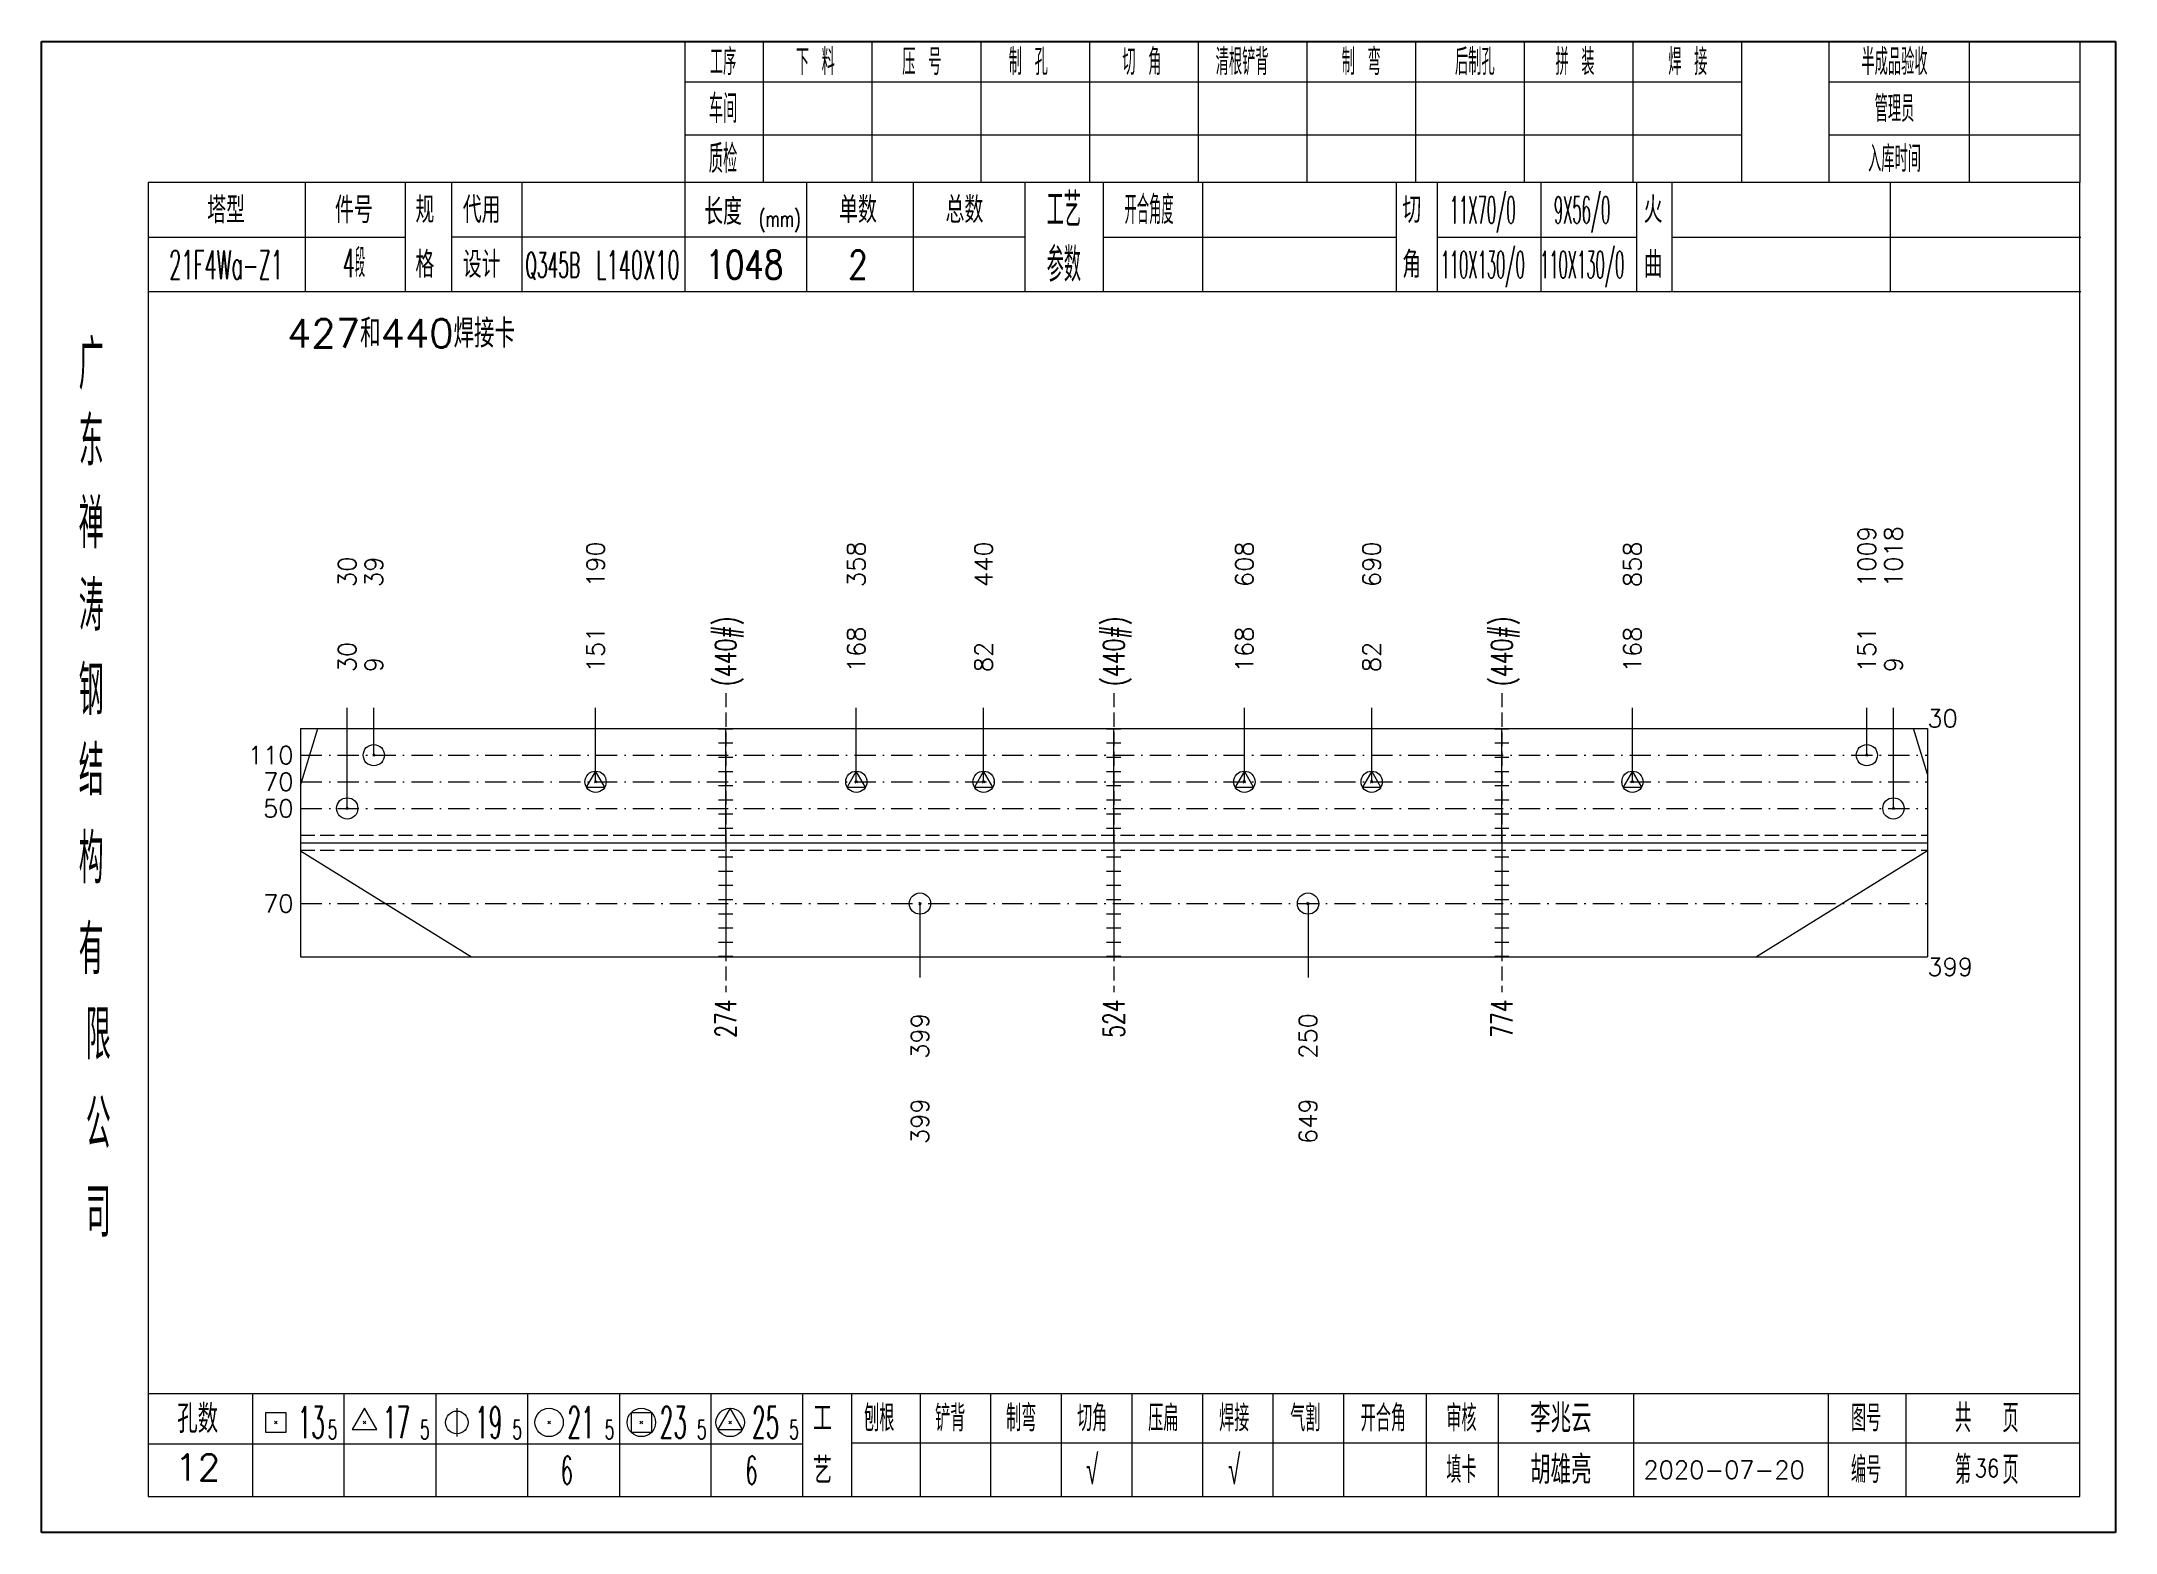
# Model space of a CAD drawing. Extents: x 1310 to 15542, y -76 to 8381.
# Drawn here: x 12753.1 to 13045.2, y 3663.8 to 3873.7 of the extents above; entities that cross this region are included whole.
import ezdxf
from ezdxf.enums import TextEntityAlignment as Align

# ---------------------------------------------------------------- set-up
doc = ezdxf.new("R2010")
doc.units = 0
doc.header["$MEASUREMENT"] = 0
doc.linetypes.add('一点画线', pattern=[5.2, 3, -1, 0.2, -1])
doc.linetypes.add('虚线', pattern=[2.75, 2, -0.75])
doc.layers.get('0').update_dxf_attribs({"linetype": 'CONTINUOUS', "lineweight": 25})
for name, color, linetype, lineweight in [('1', 7, 'CONTINUOUS', 25), ('2', 7, 'CONTINUOUS', 25), ('4', 7, 'CONTINUOUS', 25), ('5', 7, 'CONTINUOUS', 25)]:
    doc.layers.add(name, color=color, linetype=linetype, lineweight=lineweight)
doc.styles.get("Standard").update_dxf_attribs({"font": 'simplex.shx', "width": 0.7, "height": 3, "bigfont": 'gbhzfs.shx'})

msp = doc.modelspace()

# ---------------------------------------------------------------- texts
at = {"color": 7, "linetype": 'Continuous', "lineweight": 13}
for s, p in [('1009', (13010.205, 3796.914)), ('1018', (13013.955, 3796.914)), ('30', (12796.161, 3796.914)), ('39', (12799.911, 3796.914)), ('190', (12831.142, 3796.914)), ('358', (12867.873, 3796.914)), ('440', (12885.801, 3796.914)), ('608', (12922.532, 3796.914)), ('690', (12940.46, 3796.914)), ('858', (12977.191, 3796.914))]:
    msp.add_text(s, height=2.5, rotation=90, dxfattribs=at).set_placement(p, align=Align.MIDDLE_LEFT)
at = {"color": 8, "linetype": 'Continuous', "lineweight": 9}
for s, p in [('151', (12831.142, 3784.914)), ('168', (12867.873, 3784.914)), ('168', (12922.532, 3784.914)), ('168', (12977.191, 3784.914)), ('151', (13010.205, 3784.914)), ('30', (12796.161, 3784.914)), ('9', (12799.911, 3784.914)), ('82', (12885.801, 3784.914)), ('82', (12940.46, 3784.914)), ('9', (13013.955, 3784.914))]:
    msp.add_text(s, height=2.5, rotation=90, dxfattribs=at).set_placement(p, align=Align.MIDDLE_LEFT)
at = {"color": 7, "linetype": 'Continuous', "lineweight": 13}
msp.add_text('30', height=2.5, dxfattribs=at).set_placement((13018.732, 3778.414), align=Align.MIDDLE_LEFT)
for s, p in [('110', (12788.602, 3773.236)), ('70', (12788.602, 3769.486)), ('50', (12788.602, 3765.736)), ('70', (12788.602, 3752.343))]:
    msp.add_text(s, height=2.5, dxfattribs=at).set_placement(p, align=Align.MIDDLE_RIGHT)
at = {"layer": '1', "color": 7, "linetype": 'Continuous', "lineweight": 13}
msp.add_text('399', height=2.5, dxfattribs=at).set_placement((13018.732, 3743.414), align=Align.MIDDLE_LEFT)
at = {"layer": '1', "color": 8, "linetype": 'Continuous', "lineweight": 9}
for s, p in [('399', (12876.837, 3736.914)), ('250', (12931.496, 3736.914))]:
    msp.add_text(s, height=2.5, rotation=90, dxfattribs=at).set_placement(p, align=Align.MIDDLE_RIGHT)
at = {"layer": '1', "color": 7, "linetype": 'Continuous', "lineweight": 13}
for s, p in [('399', (12876.837, 3724.914)), ('649', (12931.496, 3724.914))]:
    msp.add_text(s, height=2.5, rotation=90, dxfattribs=at).set_placement(p, align=Align.MIDDLE_RIGHT)
at = {"layer": '2', "color": 7, "linetype": 'Continuous', "lineweight": 13, "width": 0.7}
for p in [(12849.47, 3782.986), (12904.129, 3782.986), (12958.788, 3782.986)]:
    msp.add_text('(440#)', height=3, rotation=90, dxfattribs=at).set_placement(p, align=Align.MIDDLE_LEFT)
for s, p in [('274', (12849.47, 3738.843)), ('524', (12904.129, 3738.843)), ('774', (12958.788, 3738.843))]:
    msp.add_text(s, height=3, rotation=90, dxfattribs=at).set_placement(p, align=Align.MIDDLE_RIGHT)
at = {"layer": '4', "color": 1, "linetype": 'Continuous', "lineweight": 25}
for s, height, width, p in [('工序', 3.7, 0.7, (12849.102, 3870.871)), ('下 料', 3.7, 0.7, (12862.102, 3870.871)), ('压 号', 3.7, 0.7, (12877.102, 3870.871)), ('制 孔', 3.7, 0.7, (12892.102, 3870.871)), ('切 角', 3.7, 0.7, (12908.102, 3870.871)), ('清根铲背 ', 3.7, 0.7, (12923.102, 3870.871)), (' 制 弯', 3.7, 0.7, (12938.102, 3870.871)), (' 后制孔', 3.7, 0.7, (12954.102, 3870.871)), ('拼 装', 3.7, 0.7, (12969.102, 3870.871)), (' 焊 接', 3.7, 0.7, (12984.102, 3870.871)), ('半成品验收', 3.7, 0.7, (13014.102, 3870.871)), ('车间', 4, 0.7, (12849.102, 3864.271)), ('管理员', 3.7, 0.7, (13014.102, 3864.271)), ('质检', 4, 0.7, (12849.102, 3857.211)), ('入库时间', 3.7, 0.7, (13014.102, 3857.211)), ('(mm)', 2.24, 0.7, (12857.102, 3848.771)), ('工艺', 4.8, 0.7, (12897.102, 3850.031)), ('开合角度', 4, 0.6, (12909.102, 3850.031)), ('11X70/0', 3.8, 0.4, (12956.102, 3850.031)), ('9X56/0', 3.8, 0.4, (12970.102, 3850.031)), ('4段', 4, 0.5, (12797.102, 3842.541)), ('参数', 4.8, 0.7, (12897.102, 3842.321)), ('110X130/0', 3.8, 0.4, (12956.102, 3842.321)), ('110X130/0', 3.8, 0.4, (12970.102, 3842.321)), ('21F4Wa-Z1', 4, 0.5, (12779.102, 3842.291)), ('Q345B', 3.5, 0.5, (12825.102, 3842.271)), ('L140X10', 4, 0.5, (12837.102, 3842.271)), ('1048', 4, 0.8, (12852.102, 3842.321)), ('2', 4, 0.8, (12868.102, 3842.321)), ('广', 6.96, 0.7, (12760.102, 3828.241)), ('东', 6.96, 0.7, (12760.102, 3817.451)), ('禅', 6.96, 0.7, (12760.102, 3805.861)), ('涛', 6.96, 0.7, (12760.102, 3794.261)), ('钢', 6.96, 0.7, (12760.102, 3782.371)), ('结', 6.96, 0.7, (12760.102, 3771.061)), ('构', 6.96, 0.7, (12760.102, 3758.681)), ('有', 6.96, 0.7, (12760.102, 3745.871)), ('限', 6.96, 0.7, (12761.102, 3733.871)), ('公', 6.96, 0.7, (12761.102, 3721.331)), ('司', 6.96, 0.7, (12761.102, 3708.851)), ('13', 4.47, 0.5, (12791.102, 3679.271)), ('17', 4.47, 0.5, (12803.102, 3679.271)), ('19', 4.47, 0.5, (12816.102, 3679.271)), ('21', 4.47, 0.5, (12829.102, 3679.271)), ('23', 4.47, 0.5, (12842.102, 3679.271)), ('25', 4.47, 0.5, (12855.102, 3679.271)), ('刨根', 3.7, 0.8, (12871.102, 3679.871)), ('铲背', 3.7, 0.8, (12881.102, 3679.871)), ('制弯', 3.7, 0.8, (12891.102, 3679.871)), ('切角', 3.7, 0.8, (12901.102, 3679.871)), ('压扁', 3.7, 0.8, (12911.102, 3679.871)), ('焊接', 3.7, 0.8, (12921.102, 3679.871)), ('气割', 3.7, 0.8, (12931.102, 3679.871)), ('开合角', 3.7, 0.8, (12942.102, 3679.871)), ('审核', 3.7, 0.8, (12953.102, 3679.871)), ('图号', 3.7, 0.8, (13010.102, 3679.871)), ('共  页', 4, 0.8, (13027.102, 3679.871)), ('5', 2.68, 0.6, (12794.102, 3678.271)), ('5', 2.68, 0.6, (12807.102, 3678.271)), ('5', 2.68, 0.6, (12820.102, 3678.271)), ('5', 2.68, 0.6, (12833.102, 3678.271)), ('5', 2.68, 0.6, (12846.102, 3678.271)), ('5', 2.68, 0.6, (12859.102, 3678.271)), ('√', 4, 0.6, (12901.102, 3672.601)), ('√', 4, 0.6, (12921.102, 3672.601)), ('第  页', 4, 0.8, (13027.102, 3672.601)), ('6', 4, 0.5, (12827.102, 3672.521)), ('6', 4, 0.5, (12853.102, 3672.521)), ('填卡', 3.7, 0.8, (12953.102, 3672.601)), ('编号', 3.7, 0.8, (13010.102, 3672.601))]:
    msp.add_text(s, height=height, dxfattribs=dict(at, width=width)).set_placement(p, align=Align.MIDDLE_CENTER)
for s, height, p in [('塔型', 3.7, (12779.102, 3850.001)), ('件号', 3.7, (12797.102, 3850.001)), ('规', 3.7, (12807.102, 3850.031)), ('代用', 3.7, (12815.102, 3850.031)), ('长度', 3.7, (12849.102, 3849.771)), ('单数', 3.7, (12868.102, 3850.031)), ('总数', 3.7, (12883.102, 3850.031)), ('切', 3.7, (12946.102, 3850.031)), ('火', 3.7, (12980.102, 3850.031)), ('格', 3.7, (12807.102, 3842.321)), ('设计', 3.7, (12815.102, 3842.321)), ('角', 3.7, (12946.102, 3842.321)), ('曲', 3.7, (12980.102, 3842.321)), ('孔数', 4, (12775.102, 3679.791)), ('工', 3.7, (12863.102, 3679.871)), ('李兆云', 4, (12967.102, 3679.871)), ('胡雄亮', 4, (12967.102, 3672.601)), ('12', 3.7, (12775.102, 3672.961)), ('艺', 3.7, (12863.102, 3672.521)), ('2020-07-20', 2.5, (12990.102, 3672.601))]:
    msp.add_text(s, height=height, dxfattribs=at).set_placement(p, align=Align.MIDDLE_CENTER)
at = {"layer": '4', "color": 4, "linetype": 'Continuous', "lineweight": 25}
msp.add_text('427和440焊接卡', height=4, dxfattribs=at).set_placement((12803.737, 3832.641), align=Align.MIDDLE_CENTER)
at = {"layer": '4', "color": 6, "linetype": 'Continuous', "lineweight": 25, "width": 0.8}
msp.add_text('36', height=2.5, dxfattribs=at).set_placement((13027.127, 3672.829), align=Align.MIDDLE_CENTER)

# ---------------------------------------------------------------- blocks, each defined once
blk = doc.blocks.new('孔21.5')
at = {"layer": '5', "color": 7, "linetype": 'Continuous', "lineweight": 13}
for p, q in [((-0.1, -0.1), (0.1, 0.1)), ((0.1, -0.1), (-0.1, 0.1))]:
    blk.add_line(p, q, dxfattribs=at)
blk.add_circle((0, 0), 1, dxfattribs=at)
blk = doc.blocks.new('孔25.5')
at = {"layer": '5', "color": 7, "linetype": 'Continuous', "lineweight": 13}
for p, q in [((0, 1), (-0.866, -0.5)), ((-0.1, -0.1), (0.1, 0.1)), ((0.1, -0.1), (-0.1, 0.1)), ((0.866, -0.5), (0, 1)), ((-0.866, -0.5), (0.866, -0.5))]:
    blk.add_line(p, q, dxfattribs=at)
blk.add_circle((0, 0), 1, dxfattribs=at)
blk = doc.blocks.new('CTJGK')
at = {"color": 6, "linetype": 'Continuous'}
for p, q in [((0, 209.97), (292.13, 209.97)), ((0, 0), (0, 209.97)), ((292.13, 209.97), (292.13, 0)), ((292.13, 0), (0, 0))]:
    blk.add_line(p, q, dxfattribs=at)

# ---------------------------------------------------------------- linework, layer by layer
at = {"color": 7, "linetype": 'Continuous', "lineweight": 13}
for p, q in [((12796.161, 3765.736), (12796.161, 3779.914)), ((12799.911, 3773.236), (12799.911, 3779.914)), ((12831.142, 3769.486), (12831.142, 3779.914)), ((12867.873, 3769.486), (12867.873, 3779.914)), ((12885.801, 3769.486), (12885.801, 3779.914)), ((12922.532, 3769.486), (12922.532, 3779.914)), ((12940.46, 3769.486), (12940.46, 3779.914)), ((12977.191, 3769.486), (12977.191, 3779.914)), ((13010.205, 3773.236), (13010.205, 3779.914)), ((13013.955, 3765.736), (13013.955, 3779.914)), ((12789.602, 3768.95), (12792.007, 3776.986)), ((13018.732, 3770.557), (13016.764, 3776.986)), ((12789.602, 3759.766), (12813.652, 3744.843)), ((13018.732, 3759.766), (12994.682, 3744.843)), ((12876.837, 3752.343), (12876.837, 3741.914)), ((12931.496, 3752.343), (12931.496, 3741.914))]:
    msp.add_line(p, q, dxfattribs=at)
at = {"color": 7, "linetype": 'Continuous', "lineweight": 18}
for p, q in [((12789.602, 3776.986), (12789.602, 3744.843)), ((12789.602, 3776.986), (13018.732, 3776.986)), ((13018.732, 3776.986), (13018.732, 3744.843)), ((12789.602, 3760.914), (13018.732, 3760.914))]:
    msp.add_line(p, q, dxfattribs=at)
at = {"color": 3, "linetype": '一点画线', "lineweight": 13}
for p, q in [((12789.602, 3773.236), (13018.732, 3773.236)), ((12789.602, 3769.486), (13018.732, 3769.486)), ((12789.602, 3765.736), (13018.732, 3765.736)), ((12789.602, 3752.343), (13018.732, 3752.343))]:
    msp.add_line(p, q, dxfattribs=at)
at = {"color": 1, "linetype": '虚线', "lineweight": 18}
for p, q in [((12789.602, 3761.986), (13018.732, 3761.986)), ((12789.602, 3759.843), (13018.732, 3759.843))]:
    msp.add_line(p, q, dxfattribs=at)
at = {"layer": '1', "color": 7, "linetype": 'Continuous', "lineweight": 18}
msp.add_line((12789.602, 3744.843), (13018.732, 3744.843), dxfattribs=at)
at = {"layer": '2', "color": 216, "linetype": '虚线', "lineweight": 13}
for p, q in [((12849.47, 3781.986), (12849.47, 3739.843)), ((12904.129, 3781.986), (12904.129, 3739.843)), ((12958.788, 3781.986), (12958.788, 3739.843))]:
    msp.add_line(p, q, dxfattribs=at)
at = {"layer": '2', "color": 7, "linetype": 'Continuous', "lineweight": 13}
for p, q in [((12850.47, 3776.914), (12848.47, 3776.914)), ((12850.47, 3774.914), (12848.47, 3774.914)), ((12849.47, 3760.914), (12849.47, 3776.986)), ((12905.129, 3776.914), (12903.129, 3776.914)), ((12905.129, 3774.914), (12903.129, 3774.914)), ((12904.129, 3760.914), (12904.129, 3776.986)), ((12959.788, 3776.914), (12957.788, 3776.914)), ((12959.788, 3774.914), (12957.788, 3774.914)), ((12958.788, 3760.914), (12958.788, 3776.986)), ((12850.47, 3772.914), (12848.47, 3772.914)), ((12905.129, 3772.914), (12903.129, 3772.914)), ((12959.788, 3772.914), (12957.788, 3772.914)), ((12850.47, 3770.914), (12848.47, 3770.914)), ((12850.47, 3768.914), (12848.47, 3768.914)), ((12905.129, 3770.914), (12903.129, 3770.914)), ((12905.129, 3768.914), (12903.129, 3768.914)), ((12959.788, 3770.914), (12957.788, 3770.914)), ((12959.788, 3768.914), (12957.788, 3768.914)), ((12850.47, 3766.914), (12848.47, 3766.914)), ((12905.129, 3766.914), (12903.129, 3766.914)), ((12959.788, 3766.914), (12957.788, 3766.914)), ((12850.47, 3764.914), (12848.47, 3764.914)), ((12850.47, 3762.914), (12848.47, 3762.914)), ((12905.129, 3764.914), (12903.129, 3764.914)), ((12905.129, 3762.914), (12903.129, 3762.914)), ((12959.788, 3764.914), (12957.788, 3764.914)), ((12959.788, 3762.914), (12957.788, 3762.914)), ((12849.47, 3760.914), (12849.47, 3744.843)), ((12904.129, 3760.914), (12904.129, 3744.843)), ((12958.788, 3760.914), (12958.788, 3744.843)), ((12848.47, 3758.914), (12850.47, 3758.914)), ((12848.47, 3756.914), (12850.47, 3756.914)), ((12903.129, 3758.914), (12905.129, 3758.914)), ((12903.129, 3756.914), (12905.129, 3756.914)), ((12957.788, 3758.914), (12959.788, 3758.914)), ((12957.788, 3756.914), (12959.788, 3756.914)), ((12848.47, 3754.914), (12850.47, 3754.914)), ((12903.129, 3754.914), (12905.129, 3754.914)), ((12957.788, 3754.914), (12959.788, 3754.914)), ((12848.47, 3752.914), (12850.47, 3752.914)), ((12903.129, 3752.914), (12905.129, 3752.914)), ((12957.788, 3752.914), (12959.788, 3752.914)), ((12848.47, 3750.914), (12850.47, 3750.914)), ((12848.47, 3748.914), (12850.47, 3748.914)), ((12903.129, 3750.914), (12905.129, 3750.914)), ((12903.129, 3748.914), (12905.129, 3748.914)), ((12957.788, 3750.914), (12959.788, 3750.914)), ((12957.788, 3748.914), (12959.788, 3748.914)), ((12848.47, 3746.914), (12850.47, 3746.914)), ((12903.129, 3746.914), (12905.129, 3746.914)), ((12957.788, 3746.914), (12959.788, 3746.914)), ((12848.47, 3744.914), (12850.47, 3744.914)), ((12903.129, 3744.914), (12905.129, 3744.914)), ((12957.788, 3744.914), (12959.788, 3744.914))]:
    msp.add_line(p, q, dxfattribs=at)
at = {"layer": '4', "color": 1, "linetype": 'Continuous', "lineweight": 18}
for p, q in [((12753.102, 3873.741), (12753.102, 3663.771)), ((13045.232, 3873.741), (12753.102, 3873.741)), ((12843.732, 3873.741), (12843.732, 3853.901)), ((12854.762, 3873.741), (12854.762, 3853.881)), ((12870.072, 3873.741), (12870.072, 3853.881)), ((12885.392, 3873.741), (12885.392, 3853.881)), ((12900.702, 3873.741), (12900.702, 3853.881)), ((12916.012, 3873.741), (12916.012, 3853.881)), ((12931.322, 3873.741), (12931.322, 3853.881)), ((12946.642, 3873.741), (12946.642, 3853.881)), ((12961.952, 3873.741), (12961.952, 3853.881)), ((12977.262, 3873.741), (12977.262, 3853.881)), ((12992.572, 3873.741), (12992.572, 3853.901)), ((12992.572, 3873.741), (12992.572, 3853.881)), ((13004.852, 3873.741), (13004.852, 3853.881)), ((13024.602, 3873.741), (13024.602, 3853.881)), ((13040.182, 3873.741), (13040.182, 3853.881)), ((13045.232, 3843.941), (13045.232, 3873.741)), ((12992.572, 3868.011), (12843.732, 3868.011)), ((13040.182, 3868.011), (13004.852, 3868.011)), ((12992.572, 3860.531), (12843.732, 3860.531)), ((13040.182, 3860.531), (13004.852, 3860.531)), ((12768.112, 3853.881), (12768.112, 3668.821)), ((13040.182, 3853.881), (12768.112, 3853.881)), ((12790.232, 3853.891), (12790.232, 3838.471)), ((12804.382, 3838.471), (12804.382, 3853.881)), ((12810.882, 3838.471), (12810.882, 3853.881)), ((12820.752, 3853.881), (12820.752, 3838.471)), ((12843.732, 3853.901), (12843.732, 3838.471)), ((12860.852, 3853.881), (12860.852, 3838.471)), ((12875.902, 3853.881), (12875.902, 3838.471)), ((12891.602, 3853.881), (12891.602, 3838.471)), ((12902.662, 3853.881), (12902.662, 3838.471)), ((12916.612, 3853.881), (12916.612, 3838.471)), ((12943.912, 3853.881), (12943.912, 3838.471)), ((12949.672, 3853.881), (12949.672, 3838.471)), ((12964.292, 3853.881), (12964.292, 3838.471)), ((12977.752, 3853.881), (12977.752, 3838.471)), ((12982.742, 3853.881), (12982.742, 3838.471)), ((13013.482, 3853.881), (13013.482, 3838.471)), ((13040.182, 3668.821), (13040.182, 3853.881)), ((12804.382, 3846.121), (12768.112, 3846.121)), ((12891.602, 3846.171), (12810.882, 3846.171)), ((12902.662, 3846.171), (12943.912, 3846.171)), ((12949.672, 3846.171), (12977.752, 3846.171)), ((12982.742, 3846.171), (13040.362, 3846.171)), ((13045.232, 3663.771), (13045.232, 3843.941)), ((13040.362, 3838.471), (12768.112, 3838.471)), ((12768.112, 3683.351), (13040.182, 3683.351)), ((12782.802, 3683.351), (12782.802, 3668.821)), ((12795.732, 3668.821), (12795.732, 3683.351)), ((12808.662, 3683.351), (12808.662, 3668.821)), ((12821.582, 3668.821), (12821.582, 3683.351)), ((12834.512, 3683.351), (12834.512, 3668.821)), ((12847.442, 3668.821), (12847.442, 3683.351)), ((12860.362, 3668.821), (12860.362, 3683.351)), ((12867.232, 3668.821), (12867.232, 3683.351)), ((12876.892, 3668.821), (12876.892, 3683.351)), ((12886.832, 3668.821), (12886.832, 3683.351)), ((12896.772, 3668.821), (12896.772, 3683.351)), ((12906.722, 3668.821), (12906.722, 3683.351)), ((12916.662, 3668.821), (12916.662, 3683.351)), ((12926.602, 3668.821), (12926.602, 3683.351)), ((12936.552, 3668.821), (12936.552, 3683.351)), ((12948.192, 3668.821), (12948.192, 3683.351)), ((12958.342, 3668.821), (12958.342, 3683.351)), ((12977.402, 3668.821), (12977.402, 3683.351)), ((13004.782, 3668.821), (13004.782, 3683.351)), ((13015.742, 3668.821), (13015.742, 3683.351)), ((12860.362, 3676.221), (12768.112, 3676.221)), ((12867.192, 3676.381), (13040.182, 3676.381)), ((12768.112, 3668.821), (13040.182, 3668.821)), ((12753.102, 3663.771), (13045.232, 3663.771))]:
    msp.add_line(p, q, dxfattribs=at)
at = {"layer": '4', "color": 7, "linetype": 'Continuous', "lineweight": 13}
for p, q in [((12798.602, 3681.271), (12796.87, 3678.271)), ((12800.334, 3678.271), (12798.602, 3681.271)), ((12811.602, 3681.271), (12811.602, 3677.271)), ((12850.102, 3681.271), (12848.37, 3678.271)), ((12851.834, 3678.271), (12850.102, 3681.271)), ((12784.688, 3677.857), (12784.688, 3680.685)), ((12784.688, 3680.685), (12787.516, 3680.685)), ((12785.902, 3679.071), (12786.302, 3679.471)), ((12786.302, 3679.071), (12785.902, 3679.471)), ((12787.516, 3680.685), (12787.516, 3677.857)), ((12796.87, 3678.271), (12800.334, 3678.271)), ((12798.402, 3679.071), (12798.802, 3679.471)), ((12798.802, 3679.071), (12798.402, 3679.471)), ((12824.402, 3679.071), (12824.802, 3679.471)), ((12824.802, 3679.071), (12824.402, 3679.471)), ((12836.188, 3677.857), (12836.188, 3680.685)), ((12836.188, 3680.685), (12839.016, 3680.685)), ((12837.402, 3679.071), (12837.802, 3679.471)), ((12837.802, 3679.071), (12837.402, 3679.471)), ((12839.016, 3680.685), (12839.016, 3677.857)), ((12848.37, 3678.271), (12851.834, 3678.271)), ((12849.902, 3679.071), (12850.302, 3679.471)), ((12850.302, 3679.071), (12849.902, 3679.471)), ((12787.516, 3677.857), (12784.688, 3677.857)), ((12839.016, 3677.857), (12836.188, 3677.857))]:
    msp.add_line(p, q, dxfattribs=at)
for centre, radius in [((12811.602, 3679.271), 1.6), ((12824.602, 3679.271), 2), ((12837.602, 3679.271), 2), ((12850.102, 3679.271), 2)]:
    msp.add_circle(centre, radius, dxfattribs=at)

# ---------------------------------------------------------------- block references
at = {"color": 0, "linetype": 'Continuous'}
msp.add_blockref('CTJGK', (12753.102, 3663.771), dxfattribs=at)
at = {"color": 8, "linetype": 'Continuous', "lineweight": 9, "xscale": 1.5, "yscale": 1.5, "zscale": 1.5}
for name, p in [('孔21.5', (12799.911, 3773.236)), ('孔21.5', (13010.205, 3773.236)), ('孔25.5', (12831.142, 3769.486)), ('孔25.5', (12867.873, 3769.486)), ('孔25.5', (12885.801, 3769.486)), ('孔25.5', (12922.532, 3769.486)), ('孔25.5', (12940.46, 3769.486)), ('孔25.5', (12977.191, 3769.486)), ('孔21.5', (12796.161, 3765.736)), ('孔21.5', (13013.955, 3765.736))]:
    msp.add_blockref(name, p, dxfattribs=at)
at = {"layer": '1', "color": 8, "linetype": 'Continuous', "lineweight": 9, "xscale": 1.5, "yscale": 1.5, "zscale": 1.5}
for p in [(12876.837, 3752.343), (12931.496, 3752.343)]:
    msp.add_blockref('孔21.5', p, dxfattribs=at)

msp.set_redraw_order([(e.dxf.handle, doc.entitydb.next_handle()) for e in msp.query("TEXT MTEXT ATTDEF DIMENSION ARC_DIMENSION")])  # texts and dimensions are drawn at this point

doc.saveas('drawing.dxf')
